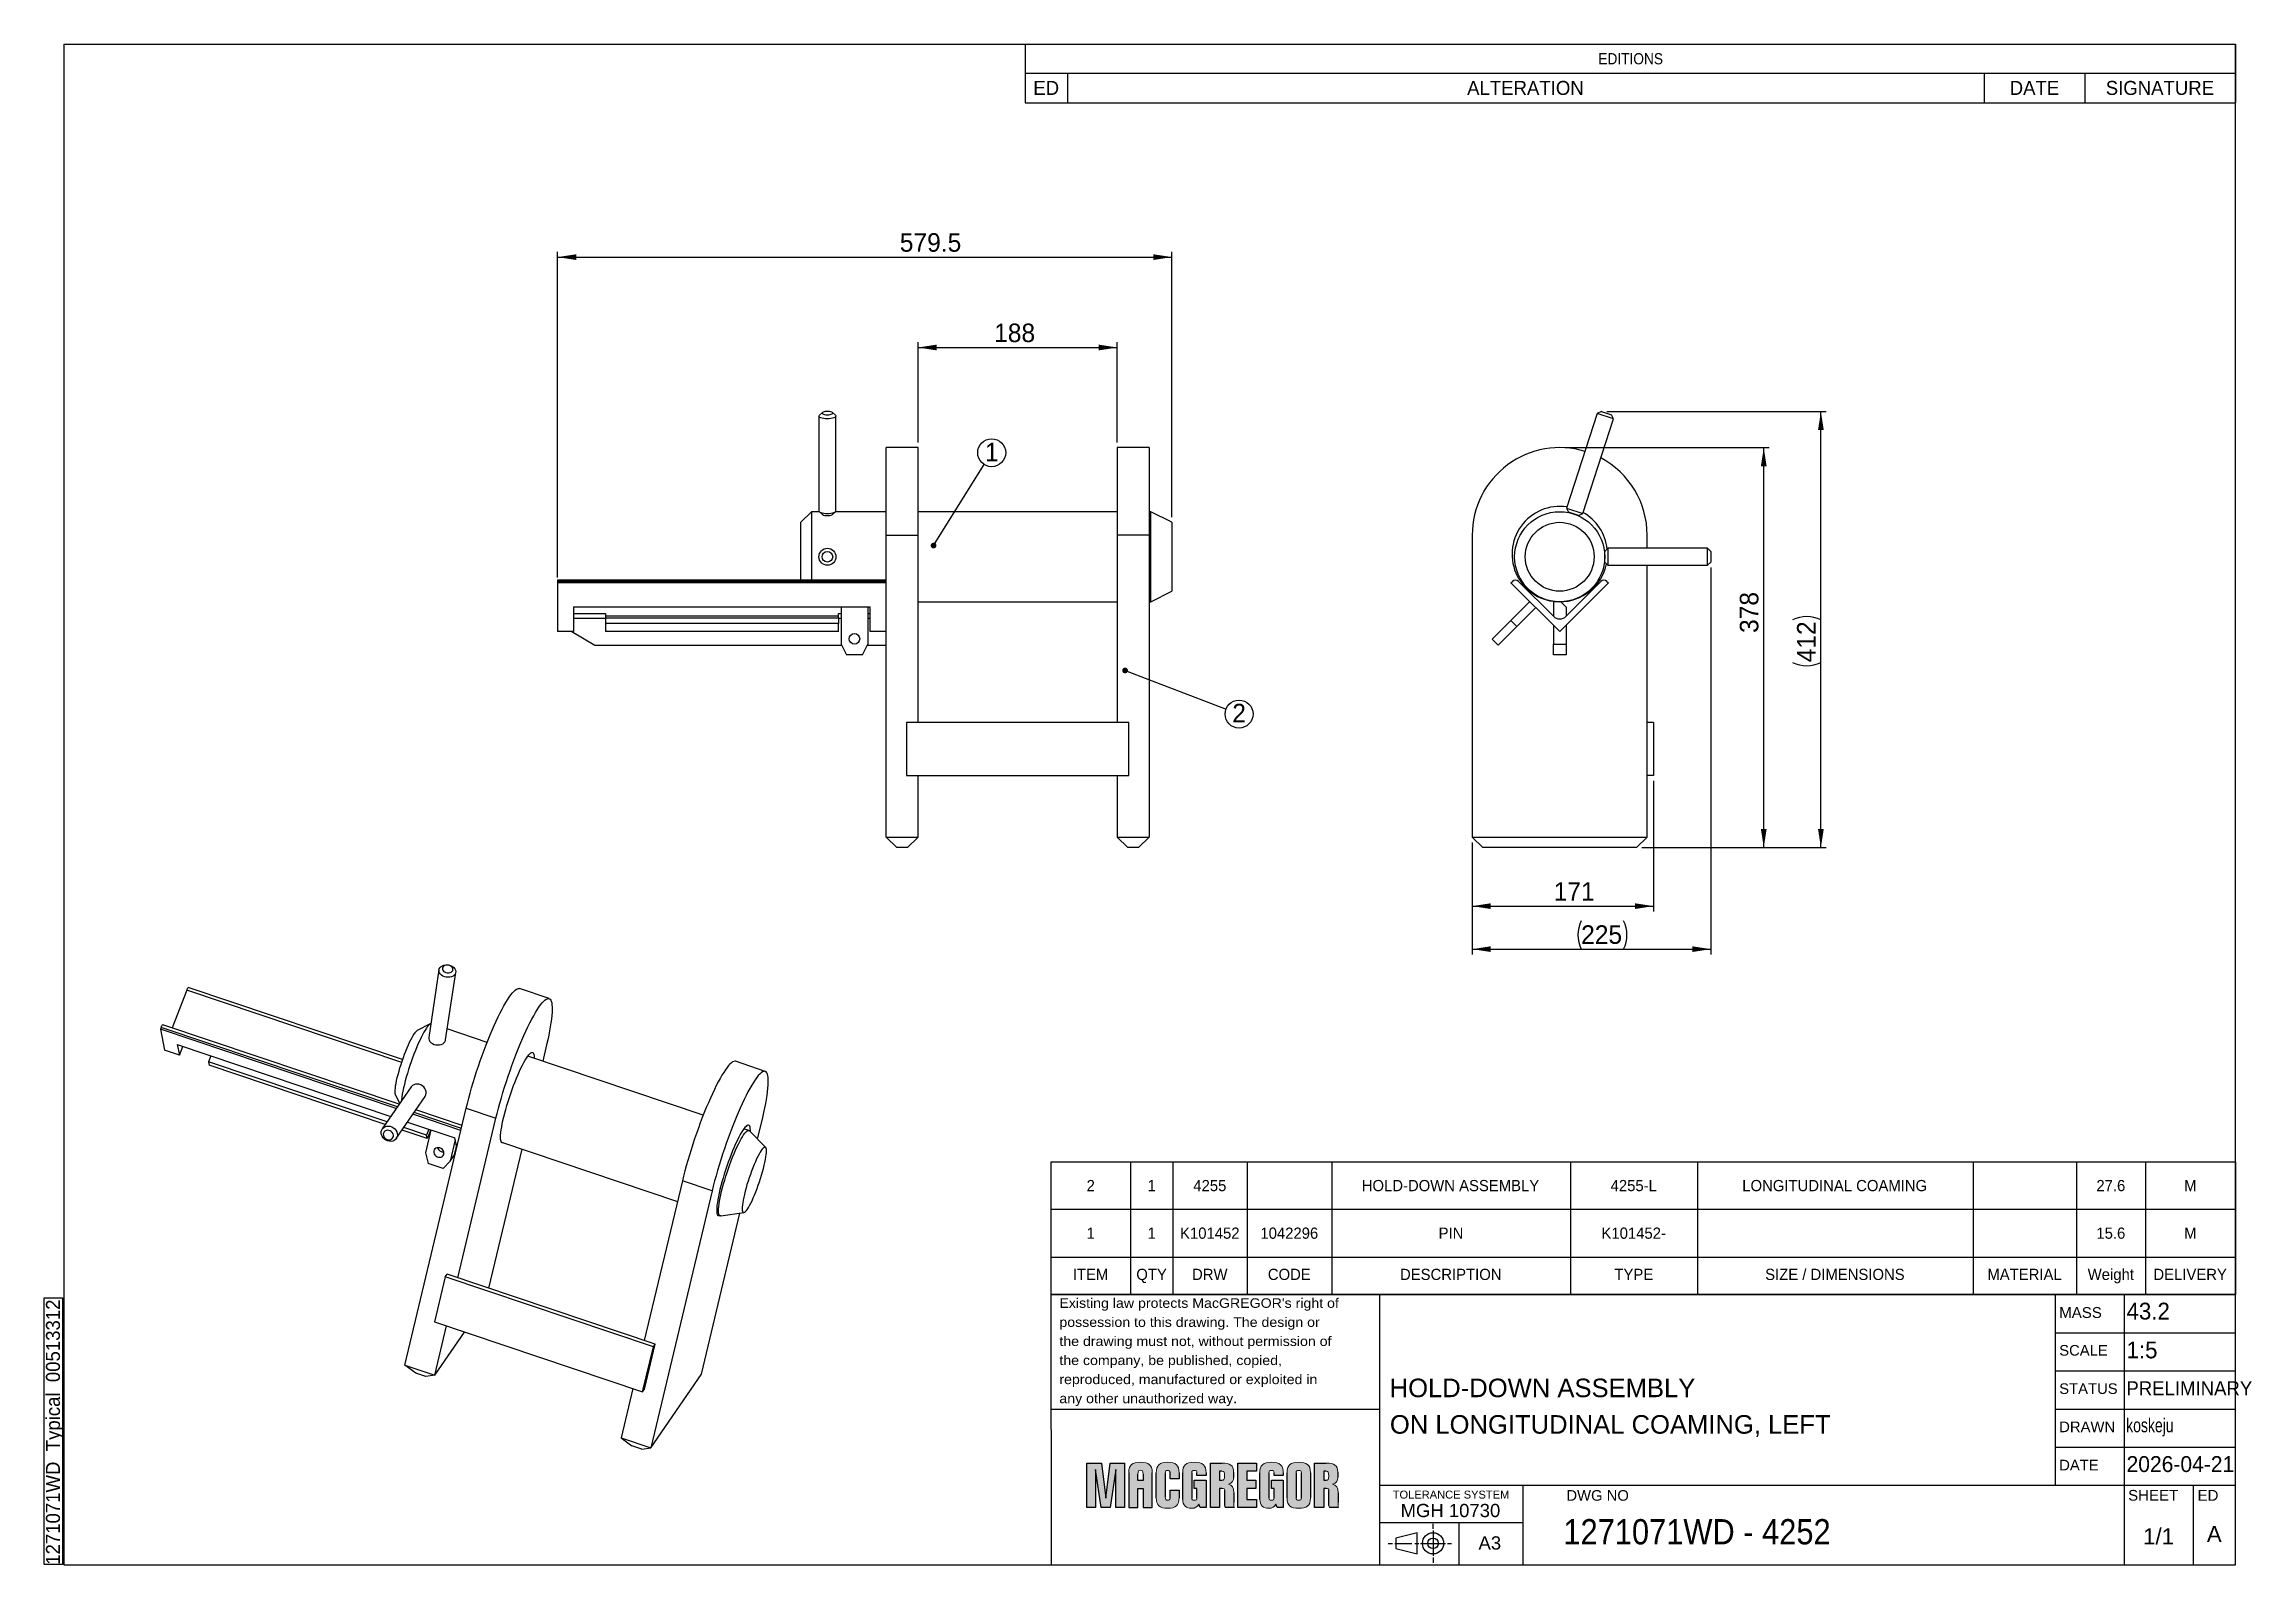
# Model space of a CAD drawing. Header units: millimetres. Extents: x 8 to 2090, y 25 to 1460.
import ezdxf

# ---------------------------------------------------------------- set-up
doc = ezdxf.new("R2010")
doc.units = ezdxf.units.MM
doc.header["$LTSCALE"] = 5
doc.layers.add('AM_0', color=7, linetype='Continuous', lineweight=25)
for name, color, linetype in [('AM_5', 3, 'Continuous'), ('AM_6', 2, 'Continuous'), ('AM_8', 1, 'Continuous')]:
    doc.layers.add(name, color=color, linetype=linetype)
doc.styles.add('SLDTEXTSTYLE0', font='ARIAL.TTF', dxfattribs={"width": 0.948})
doc.styles.add('SLDTEXTSTYLE1', font='ARIAL.TTF', dxfattribs={"width": 0.9875})
doc.styles.add('SLDTEXTSTYLE2', font='GOTHIC.TTF', dxfattribs={"width": 0.913})
doc.styles.add('SLDTEXTSTYLE3', font='ARIAL.TTF')
doc.styles.add('SLDTEXTSTYLE4', font='ARIAL.TTF', dxfattribs={"width": 1.061948})
doc.styles.add('SLDTEXTSTYLE5', font='ARIALN.TTF', dxfattribs={"width": 0.87})
doc.styles.get("Standard").update_dxf_attribs({"font": 'ARIAL.TTF'})
doc.dimstyles.new('SLDDIMSTYLE0', dxfattribs={"dimtxt": 17.5, "dimasz": 17.5, "dimexe": 0, "dimexo": 0.0625, "dimgap": 4.375, "dimtad": 1, "dimdec": 1, "dimrnd": 1e-09, "dimzin": 12, "dimdsep": 46, "dimtxsty": 'SLDTEXTSTYLE0', "dimsah": 1, "dimcen": 0.09, "dimadec": 0, "dimazin": 3, "dimtfac": 1, "dimtdec": 1, "dimtofl": 0, "dimtmove": 0, "dimatfit": 3, "dimfxl": 1, "dimfrac": 2, "dimtolj": 1, "dimtzin": 12, "dimarcsym": 0})
doc.dimstyles.new('SLDDIMSTYLE1', dxfattribs={"dimtxt": 0.18, "dimasz": 5.384615, "dimexe": 0, "dimexo": 0.0625, "dimgap": 0, "dimtad": 0, "dimtih": 1, "dimtoh": 1, "dimdec": 0, "dimrnd": 1e-09, "dimzin": 0, "dimdsep": 46, "dimtxsty": 'STANDARD', "dimblk1": 'DOT', "dimblk2": 'DOT', "dimsah": 1, "dimcen": 0.09, "dimadec": 0, "dimazin": 0, "dimtfac": 5.384615, "dimtdec": 0, "dimtofl": 0, "dimtmove": 0, "dimatfit": 3, "dimldrblk": 'DOT', "dimfxl": 1, "dimfrac": 2, "dimtolj": 1, "dimtzin": 0, "dimarcsym": 0})
doc.dimstyles.new('SLDDIMSTYLE2', dxfattribs={"dimtxt": 17.5, "dimasz": 17.5, "dimexe": 0, "dimexo": 0.0625, "dimgap": 4.375, "dimtad": 1, "dimdec": 0, "dimrnd": 1e-09, "dimzin": 12, "dimdsep": 46, "dimtxsty": 'SLDTEXTSTYLE0', "dimsah": 1, "dimcen": 0.09, "dimadec": 0, "dimazin": 3, "dimtfac": 1, "dimtdec": 0, "dimtofl": 0, "dimtmove": 0, "dimatfit": 3, "dimfxl": 1, "dimfrac": 2, "dimtolj": 1, "dimtzin": 12, "dimarcsym": 0})

msp = doc.modelspace()

# ---------------------------------------------------------------- texts
at = {"layer": 'AM_6'}
for s, insert, char_height, attachment_point, style in [("Existing law protects MacGREGOR's right of", (965.43, 276.39), 9, 1, 'SLDTEXTSTYLE4'), ('43.2', (1972.26, 272.24), 15.875, 1, 'SLDTEXTSTYLE0'), ('possession to this drawing. The design or', (965.43, 258.39), 9, 1, 'SLDTEXTSTYLE4'), ('MASS', (1908.75, 268.03), 10.16, 1, 'SLDTEXTSTYLE3'), ('the drawing must not, without permission of', (965.43, 240.39), 9, 1, 'SLDTEXTSTYLE4'), ('SCALE', (1908.75, 232.3), 10, 1, 'SLDTEXTSTYLE3'), ('1:5', (1972.26, 235.62), 15.875, 1, 'SLDTEXTSTYLE0'), ('the company, be published, copied,', (965.43, 222.39), 9, 1, 'SLDTEXTSTYLE4'), ('reproduced, manufactured or exploited in', (965.43, 204.39), 9, 1, 'SLDTEXTSTYLE4'), ('HOLD-DOWN ASSEMBLY', (1277.07, 200.58), 17.5, 1, 'SLDTEXTSTYLE1'), ('STATUS', (1908.75, 196.15), 10, 1, 'SLDTEXTSTYLE3'), ('PRELIMINARY', (1972.12, 198.09), 13.2292, 1, 'SLDTEXTSTYLE0'), ('any other unauthorized way.', (965.43, 186.39), 9, 1, 'SLDTEXTSTYLE4'), ('ON LONGITUDINAL COAMING, LEFT', (1277.26, 166.13), 17.5, 1, 'SLDTEXTSTYLE1'), ('DRAWN', (1908.75, 160.05), 10, 1, 'SLDTEXTSTYLE3'), ('koskeju', (1971.92, 163.19), 13.229, 1, 'SLDTEXTSTYLE5'), ('2026-04-21', (1972.26, 127.45), 15, 1, 'SLDTEXTSTYLE0'), ('DATE', (1908.75, 123.99), 10, 1, 'SLDTEXTSTYLE3'), ('TOLERANCE SYSTEM', (1279.92, 94.89), 7.5, 1, 'SLDTEXTSTYLE3'), ('DWG NO', (1443.78, 95.36), 10, 1, 'SLDTEXTSTYLE3'), ('SHEET', (1973.8, 95.55), 10.16, 1, 'SLDTEXTSTYLE3'), ('ED', (2039.26, 95.52), 10.16, 1, 'SLDTEXTSTYLE3'), ('MGH 10730', (1287.29, 82.38), 12.5, 1, 'SLDTEXTSTYLE3'), ('1271071WD - 4252', (1440.97, 67.99), 23.8125, 1, 'SLDTEXTSTYLE2'), ('A3', (1360.87, 51.75), 12.5, 1, 'SLDTEXTSTYLE3'), ('1/1', (2002.5, 59.37), 15.24, 2, 'SLDTEXTSTYLE1'), ('A', (2055.04, 61.54), 15.24, 2, 'SLDTEXTSTYLE1')]:
    msp.add_mtext(s, dxfattribs=dict(at, insert=insert, char_height=char_height, attachment_point=attachment_point, style=style))

# ---------------------------------------------------------------- blocks, each defined once
blk = doc.blocks.new('SW_NOTE_0')
at = {"layer": 'AM_6', "color": 0}
for p, q in [((-18.8, 0.2), (-18.8, 251.9)), ((-18.8, 251.9), (-1.4, 251.9)), ((-1.4, 251.9), (-1.4, 0.2)), ((-1.4, 0.2), (-18.8, 0.2))]:
    blk.add_line(p, q, dxfattribs=at)
at = {"layer": 'AM_6', "color": 0, "insert": (-17.1, 0), "char_height": 13.229, "attachment_point": 1, "rotation": 90, "style": 'SLDTEXTSTYLE0'}
blk.add_mtext('1271071WD_Typical_00513312', dxfattribs=at)
blk = doc.blocks.new('SW_TABLEANNOTATION_0')
at = {"layer": 'AM_0', "color": 0}
for p, q in [((0, 0), (0, -27.3)), ((0, 0), (40, 0)), ((40, 0), (905, 0)), ((905, 0), (1000, 0)), ((1000, 0), (1142, 0)), ((1142, 0), (1142, -27.3)), ((0, -27.3), (0, -55.3)), ((0, -27.3), (40, -27.3)), ((40, -27.3), (40, -55.3)), ((40, -27.3), (905, -27.3)), ((905, -27.3), (905, -55.3)), ((905, -27.3), (1000, -27.3)), ((1000, -27.3), (1000, -55.3)), ((1000, -27.3), (1142, -27.3)), ((1142, -27.3), (1142, -55.3)), ((0, -55.3), (40, -55.3)), ((40, -55.3), (905, -55.3)), ((905, -55.3), (1000, -55.3)), ((1000, -55.3), (1142, -55.3))]:
    blk.add_line(p, q, dxfattribs=at)
at = {"layer": 'AM_0', "color": 0, "attachment_point": 1}
for s, insert, char_height, style in [('EDITIONS', (540.9, -8.5), 10.58, 'SLDTEXTSTYLE2'), ('ED', (7.8, -34.7), 13.23, 'SLDTEXTSTYLE0'), ('ALTERATION', (417.1, -34.7), 13.23, 'SLDTEXTSTYLE0'), ('DATE', (929, -34.7), 13.23, 'SLDTEXTSTYLE0'), ('SIGNATURE', (1019.6, -34.7), 13.23, 'SLDTEXTSTYLE0')]:
    blk.add_mtext(s, dxfattribs=dict(at, insert=insert, char_height=char_height, style=style))
blk = doc.blocks.new('SW_TABLEANNOTATION_1')
at = {"layer": 'AM_0', "color": 0}
for p, q in [((0, 89.9), (0, 45)), ((0, 89.9), (75, 89.9)), ((75, 89.9), (75, 45)), ((75, 89.9), (115, 89.9)), ((115, 89.9), (115, 45)), ((115, 89.9), (185, 89.9)), ((185, 89.9), (185, 45)), ((185, 89.9), (265, 89.9)), ((265, 89.9), (265, 45)), ((265, 89.9), (490, 89.9)), ((490, 89.9), (490, 45)), ((490, 89.9), (610, 89.9)), ((610, 89.9), (610, 45)), ((610, 89.9), (870, 89.9)), ((870, 89.9), (870, 45)), ((870, 89.9), (967.5, 89.9)), ((967.5, 89.9), (967.5, 45)), ((967.5, 89.9), (1032.5, 89.9)), ((1032.5, 89.9), (1032.5, 45)), ((1032.5, 89.9), (1117.5, 89.9)), ((1117.5, 89.9), (1117.5, 45)), ((0, 45), (0, 0)), ((0, 45), (75, 45)), ((75, 45), (75, 0)), ((75, 45), (115, 45)), ((115, 45), (115, 0)), ((115, 45), (185, 45)), ((185, 45), (185, 0)), ((185, 45), (265, 45)), ((265, 45), (265, 0)), ((265, 45), (490, 45)), ((490, 45), (490, 0)), ((490, 45), (610, 45)), ((610, 45), (610, 0)), ((610, 45), (870, 45)), ((870, 45), (870, 0)), ((870, 45), (967.5, 45)), ((967.5, 45), (967.5, 0)), ((967.5, 45), (1032.5, 45)), ((1032.5, 45), (1032.5, 0)), ((1032.5, 45), (1117.5, 45)), ((1117.5, 45), (1117.5, 0)), ((0, 0), (0, -35.5)), ((0, 0), (75, 0)), ((75, 0), (75, -35.5)), ((75, 0), (115, 0)), ((115, 0), (115, -35.5)), ((115, 0), (185, 0)), ((185, 0), (185, -35.5)), ((185, 0), (265, 0)), ((265, 0), (265, -35.5)), ((265, 0), (490, 0)), ((490, 0), (490, -35.5)), ((490, 0), (610, 0)), ((610, 0), (610, -35.5)), ((610, 0), (870, 0)), ((870, 0), (870, -35.5)), ((870, 0), (967.5, 0)), ((967.5, 0), (967.5, -35.5)), ((967.5, 0), (1032.5, 0)), ((1032.5, 0), (1032.5, -35.5)), ((1032.5, 0), (1117.5, 0)), ((1117.5, 0), (1117.5, -35.5)), ((0, -35.5), (75, -35.5)), ((75, -35.5), (115, -35.5)), ((115, -35.5), (185, -35.5)), ((185, -35.5), (265, -35.5)), ((265, -35.5), (490, -35.5)), ((490, -35.5), (610, -35.5)), ((610, -35.5), (870, -35.5)), ((870, -35.5), (967.5, -35.5)), ((967.5, -35.5), (1032.5, -35.5)), ((1032.5, -35.5), (1117.5, -35.5))]:
    blk.add_line(p, q, dxfattribs=at)
at = {"layer": 'AM_0', "color": 0, "attachment_point": 1, "style": 'SLDTEXTSTYLE0'}
for s, insert, char_height in [('2', (33.6, 72.7), 10.6), ('1', (91.1, 72.7), 10.6), ('4255', (134.3, 72.7), 10.58), ('HOLD-DOWN ASSEMBLY', (293.2, 72.7), 10.583), ('4255-L', (528, 72.7), 10.58), ('LONGITUDINAL COAMING', (652.2, 72.7), 10.583), ('27.6', (986.3, 72.7), 10.58), ('M', (1069.1, 72.7), 10.6), ('1', (33.6, 27.8), 10.6), ('1', (91.1, 27.8), 10.6), ('K101452', (121.8, 27.8), 10.58), ('1042296', (197.6, 27.8), 10.58), ('PIN', (365.7, 27.8), 10.58), ('K101452-', (519.4, 27.8), 10.58), ('15.6', (986.3, 27.8), 10.58), ('M', (1069.1, 27.8), 10.6), ('ITEM', (20.6, -11.1), 10.58), ('QTY', (80.5, -11.1), 10.58), ('DRW', (133.1, -11.1), 10.58), ('CODE', (204.6, -11.1), 10.58), ('DESCRIPTION', (329.3, -11.1), 10.583), ('TYPE', (531.6, -11.1), 10.58), ('SIZE / DIMENSIONS', (673.8, -11.1), 10.583), ('MATERIAL', (883.5, -11.1), 10.58), ('Weight', (978.1, -11.1), 10.58), ('DELIVERY', (1040.1, -11.1), 10.58)]:
    blk.add_mtext(s, dxfattribs=dict(at, insert=insert, char_height=char_height))
blk = doc.blocks.new('_D')
at = {"layer": 'AM_5'}
for p, q in [((832.1, 1084.2), (832.1, 1178.7)), ((832.1, 1173.7), (1020.1, 1173.7)), ((1020.1, 1084.2), (1020.1, 1178.7))]:
    blk.add_line(p, q, dxfattribs=at)
for points in [[(832.1, 1173.7), (849.6, 1171), (849.6, 1176.4)], [(1020.1, 1173.7), (1002.6, 1176.4), (1002.6, 1171)]]:
    blk.add_solid(points, dxfattribs=at)
at = {"layer": 'AM_5', "insert": (903.9, 1196.3), "char_height": 17.5, "attachment_point": 1, "style": 'SLDTEXTSTYLE0'}
blk.add_mtext('188', dxfattribs=at)
blk = doc.blocks.new('_D_1')
at = {"layer": 'AM_5'}
for p, q in [((492.1, 956.6), (492.1, 1264)), ((492.1, 1259), (1071.6, 1259)), ((1071.6, 1013.7), (1071.6, 1264))]:
    blk.add_line(p, q, dxfattribs=at)
for points in [[(492.1, 1259), (509.6, 1256.3), (509.6, 1261.7)], [(1071.6, 1259), (1054.1, 1261.7), (1054.1, 1256.3)]]:
    blk.add_solid(points, dxfattribs=at)
at = {"layer": 'AM_5', "insert": (814.9, 1281.6), "char_height": 17.5, "attachment_point": 1, "style": 'SLDTEXTSTYLE0'}
blk.add_mtext('579.5', dxfattribs=at)
blk = doc.blocks.new('SW_NOTE_0_1')
at = {"layer": 'AM_6', "color": 0}
blk.add_circle((7, 11.2), 13.2, dxfattribs=at)
at = {"layer": 'AM_6', "color": 0, "insert": (7.1, 20.6), "char_height": 17.5, "attachment_point": 2, "style": 'SLDTEXTSTYLE0'}
blk.add_mtext('1', dxfattribs=at)
blk = doc.blocks.new('_Dot')
at = {"color": 0, "linetype": 'ByBlock', "lineweight": -2}
blk.add_line((-0.5, 0), (-1, 0), dxfattribs=at)
at = {"color": 0, "linetype": 'ByBlock', "const_width": 0.5}
blk.add_lwpolyline([(-0.25, 0, 1), (0.25, 0, 1)], format="xyb", close=True, dxfattribs=at)
blk = doc.blocks.new('SW_NOTE_0_2')
at = {"layer": 'AM_6', "color": 0}
blk.add_circle((12.3, -4.7), 13.2, dxfattribs=at)
at = {"layer": 'AM_6', "color": 0, "insert": (12.3, 5), "char_height": 17.5, "attachment_point": 2, "style": 'SLDTEXTSTYLE0'}
blk.add_mtext('2', dxfattribs=at)
blk = doc.blocks.new('_D_2')
at = {"layer": 'AM_5'}
for p, q in [((1526, 764.7), (1526, 641.5)), ((1355, 706.7), (1355, 641.5)), ((1355, 646.5), (1526, 646.5))]:
    blk.add_line(p, q, dxfattribs=at)
for points in [[(1355, 646.5), (1372.5, 643.8), (1372.5, 649.2)], [(1526, 646.5), (1508.5, 649.2), (1508.5, 643.8)]]:
    blk.add_solid(points, dxfattribs=at)
at = {"layer": 'AM_5', "insert": (1431.8, 669.1), "char_height": 17.5, "attachment_point": 1, "style": 'SLDTEXTSTYLE0'}
blk.add_mtext('171', dxfattribs=at)
blk = doc.blocks.new('_D_3')
at = {"layer": 'AM_5'}
for p, q in [((1580, 966.2), (1580, 600.9)), ((1355, 706.7), (1355, 600.9)), ((1355, 605.9), (1580, 605.9))]:
    blk.add_line(p, q, dxfattribs=at)
for centre, start, end in [((1484.6, 619.3), 153.4349, 206.5651), ((1470.9, 619.3), 333.4349, 26.5651)]:
    blk.add_arc(centre, 30, start, end, dxfattribs=at)
for points in [[(1355, 605.9), (1372.5, 603.2), (1372.5, 608.6)], [(1580, 605.9), (1562.5, 608.6), (1562.5, 603.2)]]:
    blk.add_solid(points, dxfattribs=at)
at = {"layer": 'AM_5', "insert": (1457.7, 628.4), "char_height": 17.5, "attachment_point": 1, "style": 'SLDTEXTSTYLE0'}
blk.add_mtext('225', dxfattribs=at)
blk = doc.blocks.new('_D_4')
at = {"layer": 'AM_5'}
for p, q in [((1442.5, 1079.2), (1635, 1079.2)), ((1630, 701.7), (1630, 1079.2)), ((1515, 701.7), (1635, 701.7))]:
    blk.add_line(p, q, dxfattribs=at)
for points in [[(1630, 1079.2), (1627.3, 1061.7), (1632.7, 1061.7)], [(1630, 701.7), (1632.7, 719.2), (1627.3, 719.2)]]:
    blk.add_solid(points, dxfattribs=at)
at = {"layer": 'AM_5', "insert": (1607.4, 904.3), "char_height": 17.5, "attachment_point": 1, "rotation": 90, "style": 'SLDTEXTSTYLE0'}
blk.add_mtext('378', dxfattribs=at)
blk = doc.blocks.new('_D_5')
at = {"layer": 'AM_5'}
for p, q in [((1481.8, 1113.3), (1688.9, 1113.3)), ((1683.9, 701.7), (1683.9, 1113.3)), ((1515, 701.7), (1688.9, 701.7))]:
    blk.add_line(p, q, dxfattribs=at)
for centre, start, end in [((1670.5, 889.8), 63.4349, 116.5651), ((1670.5, 903.4), 243.4349, 296.5651)]:
    blk.add_arc(centre, 30, start, end, dxfattribs=at)
for points in [[(1683.9, 1113.3), (1681.2, 1095.8), (1686.6, 1095.8)], [(1683.9, 701.7), (1686.6, 719.2), (1681.2, 719.2)]]:
    blk.add_solid(points, dxfattribs=at)
at = {"layer": 'AM_5', "insert": (1661.4, 876.6), "char_height": 17.5, "attachment_point": 1, "rotation": 90, "style": 'SLDTEXTSTYLE0'}
blk.add_mtext('412', dxfattribs=at)

# ---------------------------------------------------------------- dimensions: what is measured, and where the dimension line sits
at = {"layer": 'AM_5'}
for base, p1, p2, picture, middle in [((1071.58, 1259.02), (492.08, 951.57), (1071.58, 1008.73), '_D_1', (845, 1259.02)), ((1020.08, 1173.72), (832.08, 1079.23), (1020.08, 1079.23), '_D', (923.97, 1173.72)), ((1525.99, 646.49), (1354.99, 711.73), (1525.99, 769.73), '_D_2', (1451.88, 646.49))]:
    dim = msp.add_linear_dim(base=base, p1=p1, p2=p2, dimstyle='SLDDIMSTYLE0', dxfattribs=at)
    dim.commit()
    dim.dimension.update_dxf_attribs({"geometry": picture, "text_midpoint": middle, "dimtype": 160})
dim = msp.add_linear_dim(base=(1683.93, 1113.3), p1=(1509.99, 701.73), p2=(1476.77, 1113.3), angle=90, text='(<>)', dimstyle='SLDDIMSTYLE2', dxfattribs=at)
dim.commit()
dim.dimension.update_dxf_attribs({"geometry": '_D_5', "text_midpoint": (1683.93, 896.61), "dimtype": 160})
dim = msp.add_linear_dim(base=(1629.98542346, 1079.2323029), p1=(1509.98542346, 701.7323029), p2=(1437.48542346, 1079.2323029), angle=90, dimstyle='SLDDIMSTYLE2', dxfattribs=at)
dim.commit()
dim.dimension.update_dxf_attribs({"geometry": '_D_4', "text_midpoint": (1629.98542346, 924.34866665), "dimtype": 160})
dim = msp.add_linear_dim(base=(1579.99, 605.87), p1=(1354.99, 711.73), p2=(1579.99, 971.23), text='(<>)', dimstyle='SLDDIMSTYLE0', dxfattribs=at)
dim.commit()
dim.dimension.update_dxf_attribs({"geometry": '_D_3', "text_midpoint": (1477.75, 605.87), "dimtype": 160})

# ---------------------------------------------------------------- hatches: boundary and pattern name
at = {"layer": 'AM_8'}
for points in [[(1005.07, 120.82), (1009.23, 87.67), (1009.35, 87.67), (1013.33, 120.82), (1026.92, 120.82), (1026.92, 79), (1018.83, 79), (1018.83, 114.73), (1018.72, 114.73), (1013.45, 79), (1004.95, 79), (999.68, 114.73), (999.57, 114.73), (999.57, 79), (991.48, 79), (991.48, 120.82)], [(1133.79, 79), (1133.79, 120.82), (1151.36, 120.82), (1151.36, 113.21), (1142.34, 113.21), (1142.34, 104.66), (1150.95, 104.66), (1150.95, 97.04), (1142.34, 97.04), (1142.34, 86.62), (1151.36, 86.62), (1151.36, 79)]]:
    msp.add_hatch(color=256, dxfattribs=at).paths.add_polyline_path(points, flags=0)
h = msp.add_hatch(color=256, dxfattribs=at)
edge = h.paths.add_edge_path(flags=0)
edge.add_spline(control_points=[(1053.02, 111.83), (1053.02, 119.72), (1049.47, 121.64), (1041.97, 121.64)], knot_values=[9, 9, 9, 9, 10, 10, 10, 10], weights=[1, 1, 1, 1], degree=3, periodic=0)
edge.add_spline(control_points=[(1041.97, 121.64), (1034.45, 121.64), (1030.95, 119.72), (1030.95, 111.83)], knot_values=[0, 0, 0, 0, 1, 1, 1, 1], weights=[1, 1, 1, 1], degree=3, periodic=0)
edge.add_line((1030.95, 111.83), (1030.95, 108.94))
edge.add_line((1030.95, 108.94), (1030.95, 79.01))
edge.add_line((1030.95, 79.01), (1039.5, 79.01))
edge.add_line((1039.5, 79.01), (1039.5, 96.85))
edge.add_line((1039.5, 96.85), (1044.41, 96.85))
edge.add_line((1044.41, 96.85), (1044.41, 79.01))
edge.add_line((1044.41, 79.01), (1053.02, 79.01))
edge.add_line((1053.02, 79.01), (1053.02, 111.83))
edge = h.paths.add_edge_path(flags=0)
edge.add_spline(control_points=[(1039.5, 110.57), (1039.5, 113.49), (1040.2, 114.06), (1041.97, 114.06)], knot_values=[2, 2, 2, 2, 3, 3, 3, 3], weights=[1, 1, 1, 1], degree=3, periodic=0)
edge.add_spline(control_points=[(1041.97, 114.06), (1043.72, 114.06), (1044.41, 113.49), (1044.41, 110.57)], knot_values=[3, 3, 3, 3, 4, 4, 4, 4], weights=[1, 1, 1, 1], degree=3, periodic=0)
edge.add_line((1044.41, 110.57), (1044.41, 104.58))
edge.add_line((1044.41, 104.58), (1039.5, 104.58))
edge.add_line((1039.5, 104.58), (1039.5, 110.57))
h = msp.add_hatch(color=256, dxfattribs=at)
edge = h.paths.add_edge_path(flags=0)
edge.add_spline(control_points=[(1067.62, 78.18), (1059.83, 78.18), (1056.84, 81.11), (1056.84, 88.02)], knot_values=[14, 14, 14, 14, 15, 15, 15, 15], weights=[1, 1, 1, 1], degree=3, periodic=0)
edge.add_line((1056.84, 88.02), (1056.84, 111.8))
edge.add_spline(control_points=[(1056.84, 111.8), (1056.84, 118.71), (1059.83, 121.64), (1067.62, 121.64)], knot_values=[0, 0, 0, 0, 1, 1, 1, 1], weights=[1, 1, 1, 1], degree=3, periodic=0)
edge.add_spline(control_points=[(1067.62, 121.64), (1075.41, 121.64), (1078.39, 118.71), (1078.39, 111.8)], knot_values=[1, 1, 1, 1, 2, 2, 2, 2], weights=[1, 1, 1, 1], degree=3, periodic=0)
edge.add_line((1078.39, 111.8), (1078.39, 105.89))
edge.add_line((1078.39, 105.89), (1069.84, 105.89))
edge.add_line((1069.84, 105.89), (1069.84, 112.15))
edge.add_spline(control_points=[(1069.84, 112.15), (1069.84, 113.38), (1068.79, 114.03), (1067.62, 114.03)], knot_values=[5, 5, 5, 5, 6, 6, 6, 6], weights=[1, 1, 1, 1], degree=3, periodic=0)
edge.add_spline(control_points=[(1067.62, 114.03), (1066.09, 114.03), (1065.39, 113.38), (1065.39, 111.1)], knot_values=[6, 6, 6, 6, 7, 7, 7, 7], weights=[1, 1, 1, 1], degree=3, periodic=0)
edge.add_line((1065.39, 111.1), (1065.39, 88.73))
edge.add_spline(control_points=[(1065.39, 88.73), (1065.39, 86.44), (1066.09, 85.8), (1067.62, 85.8)], knot_values=[8, 8, 8, 8, 9, 9, 9, 9], weights=[1, 1, 1, 1], degree=3, periodic=0)
edge.add_spline(control_points=[(1067.62, 85.8), (1068.79, 85.8), (1069.84, 86.44), (1069.84, 87.67)], knot_values=[9, 9, 9, 9, 10, 10, 10, 10], weights=[1, 1, 1, 1], degree=3, periodic=0)
edge.add_line((1069.84, 87.67), (1069.84, 95.4))
edge.add_line((1069.84, 95.4), (1078.39, 95.4))
edge.add_line((1078.39, 95.4), (1078.39, 88.02))
edge.add_spline(control_points=[(1078.39, 88.02), (1078.39, 81.11), (1075.41, 78.18), (1067.62, 78.18)], knot_values=[13, 13, 13, 13, 14, 14, 14, 14], weights=[1, 1, 1, 1], degree=3, periodic=0)
h = msp.add_hatch(color=256, dxfattribs=at)
edge = h.paths.add_edge_path(flags=0)
edge.add_spline(control_points=[(1092.8, 85.8), (1094.56, 85.8), (1095.26, 86.44), (1095.26, 88.08)], knot_values=[14, 14, 14, 14, 15, 15, 15, 15], weights=[1, 1, 1, 1], degree=3, periodic=0)
edge.add_line((1095.26, 88.08), (1095.26, 97.04))
edge.add_line((1095.26, 97.04), (1092.74, 97.04))
edge.add_line((1092.74, 97.04), (1092.74, 104.66))
edge.add_line((1092.74, 104.66), (1103.81, 104.66))
edge.add_line((1103.81, 104.66), (1103.81, 79))
edge.add_line((1103.81, 79), (1098.25, 79))
edge.add_line((1098.25, 79), (1097.02, 82.05))
edge.add_spline(control_points=[(1097.02, 82.05), (1095.26, 79.47), (1093.79, 78.18), (1090.11, 78.18)], knot_values=[2, 2, 2, 2, 3, 3, 3, 3], weights=[1, 1, 1, 1], degree=3, periodic=0)
edge.add_spline(control_points=[(1090.11, 78.18), (1085.13, 78.18), (1081.79, 81.11), (1081.79, 86.44)], knot_values=[3, 3, 3, 3, 4, 4, 4, 4], weights=[1, 1, 1, 1], degree=3, periodic=0)
edge.add_line((1081.79, 86.44), (1081.79, 111.8))
edge.add_spline(control_points=[(1081.79, 111.8), (1081.79, 118.71), (1084.78, 121.64), (1092.57, 121.64)], knot_values=[5, 5, 5, 5, 6, 6, 6, 6], weights=[1, 1, 1, 1], degree=3, periodic=0)
edge.add_spline(control_points=[(1092.57, 121.64), (1100.82, 121.64), (1103.81, 118.71), (1103.81, 111.8)], knot_values=[6, 6, 6, 6, 7, 7, 7, 7], weights=[1, 1, 1, 1], degree=3, periodic=0)
edge.add_line((1103.81, 111.8), (1103.81, 109.22))
edge.add_line((1103.81, 109.22), (1095.26, 109.22))
edge.add_line((1095.26, 109.22), (1095.26, 111.74))
edge.add_spline(control_points=[(1095.26, 111.74), (1095.26, 113.38), (1094.56, 114.03), (1092.8, 114.03)], knot_values=[10, 10, 10, 10, 11, 11, 11, 11], weights=[1, 1, 1, 1], degree=3, periodic=0)
edge.add_spline(control_points=[(1092.8, 114.03), (1091.04, 114.03), (1090.34, 113.38), (1090.34, 111.74)], knot_values=[11, 11, 11, 11, 12, 12, 12, 12], weights=[1, 1, 1, 1], degree=3, periodic=0)
edge.add_line((1090.34, 111.74), (1090.34, 88.08))
edge.add_spline(control_points=[(1090.34, 88.08), (1090.34, 86.44), (1091.04, 85.8), (1092.8, 85.8)], knot_values=[13, 13, 13, 13, 14, 14, 14, 14], weights=[1, 1, 1, 1], degree=3, periodic=0)
h = msp.add_hatch(color=256, dxfattribs=at)
edge = h.paths.add_edge_path(flags=0)
edge.add_spline(control_points=[(1121.55, 94.93), (1121.55, 96.34), (1120.56, 97.04), (1118.8, 97.04)], knot_values=[12, 12, 12, 12, 13, 13, 13, 13], weights=[1, 1, 1, 1], degree=3, periodic=0)
edge.add_line((1118.8, 97.04), (1116.63, 97.04))
edge.add_line((1116.63, 97.04), (1116.63, 79))
edge.add_line((1116.63, 79), (1108.08, 79))
edge.add_line((1108.08, 79), (1108.08, 120.82))
edge.add_line((1108.08, 120.82), (1119.04, 120.82))
edge.add_spline(control_points=[(1119.04, 120.82), (1126.53, 120.82), (1129.87, 118.95), (1129.87, 112.27)], knot_values=[2, 2, 2, 2, 3, 3, 3, 3], weights=[1, 1, 1, 1], degree=3, periodic=0)
edge.add_line((1129.87, 112.27), (1129.87, 107.29))
edge.add_spline(control_points=[(1129.87, 107.29), (1129.87, 104.77), (1128.82, 101.61), (1124.95, 101.03)], knot_values=[4, 4, 4, 4, 5, 5, 5, 5], weights=[1, 1, 1, 1], degree=3, periodic=0)
edge.add_line((1124.95, 101.03), (1124.95, 100.91))
edge.add_spline(control_points=[(1124.95, 100.91), (1128.46, 100.32), (1130.1, 97.98), (1130.1, 92.65)], knot_values=[6, 6, 6, 6, 7, 7, 7, 7], weights=[1, 1, 1, 1], degree=3, periodic=0)
edge.add_line((1130.1, 92.65), (1130.1, 83.57))
edge.add_spline(control_points=[(1130.1, 83.57), (1130.1, 80.35), (1130.1, 79.65), (1130.69, 79)], knot_values=[8, 8, 8, 8, 9, 9, 9, 9], weights=[1, 1, 1, 1], degree=3, periodic=0)
edge.add_line((1130.69, 79), (1122.08, 79))
edge.add_spline(control_points=[(1122.08, 79), (1121.73, 79.65), (1121.55, 80.23), (1121.55, 80.7)], knot_values=[10, 10, 10, 10, 11, 11, 11, 11], weights=[1, 1, 1, 1], degree=3, periodic=0)
edge.add_line((1121.55, 80.7), (1121.55, 94.93))
edge = h.paths.add_edge_path(flags=0)
edge.add_spline(control_points=[(1118.8, 104.66), (1120.62, 104.66), (1121.32, 105.24), (1121.32, 108.93)], knot_values=[1, 1, 1, 1, 2, 2, 2, 2], weights=[1, 1, 1, 1], degree=3, periodic=0)
edge.add_spline(control_points=[(1121.32, 108.93), (1121.32, 112.39), (1120.85, 113.21), (1118.8, 113.21)], knot_values=[2, 2, 2, 2, 3, 3, 3, 3], weights=[1, 1, 1, 1], degree=3, periodic=0)
edge.add_line((1118.8, 113.21), (1116.63, 113.21))
edge.add_line((1116.63, 113.21), (1116.63, 104.66))
edge.add_line((1116.63, 104.66), (1118.8, 104.66))
h = msp.add_hatch(color=256, dxfattribs=at)
edge = h.paths.add_edge_path(flags=0)
edge.add_spline(control_points=[(1165.59, 85.8), (1167.35, 85.8), (1168.05, 86.44), (1168.05, 88.08)], knot_values=[14, 14, 14, 14, 15, 15, 15, 15], weights=[1, 1, 1, 1], degree=3, periodic=0)
edge.add_line((1168.05, 88.08), (1168.05, 97.04))
edge.add_line((1168.05, 97.04), (1165.54, 97.04))
edge.add_line((1165.54, 97.04), (1165.54, 104.66))
edge.add_line((1165.54, 104.66), (1176.6, 104.66))
edge.add_line((1176.6, 104.66), (1176.6, 79))
edge.add_line((1176.6, 79), (1171.04, 79))
edge.add_line((1171.04, 79), (1169.81, 82.05))
edge.add_spline(control_points=[(1169.81, 82.05), (1168.05, 79.47), (1166.59, 78.18), (1162.9, 78.18)], knot_values=[2, 2, 2, 2, 3, 3, 3, 3], weights=[1, 1, 1, 1], degree=3, periodic=0)
edge.add_spline(control_points=[(1162.9, 78.18), (1157.92, 78.18), (1154.58, 81.11), (1154.58, 86.44)], knot_values=[3, 3, 3, 3, 4, 4, 4, 4], weights=[1, 1, 1, 1], degree=3, periodic=0)
edge.add_line((1154.58, 86.44), (1154.58, 111.8))
edge.add_spline(control_points=[(1154.58, 111.8), (1154.58, 118.71), (1157.57, 121.64), (1165.36, 121.64)], knot_values=[5, 5, 5, 5, 6, 6, 6, 6], weights=[1, 1, 1, 1], degree=3, periodic=0)
edge.add_spline(control_points=[(1165.36, 121.64), (1173.62, 121.64), (1176.6, 118.71), (1176.6, 111.8)], knot_values=[6, 6, 6, 6, 7, 7, 7, 7], weights=[1, 1, 1, 1], degree=3, periodic=0)
edge.add_line((1176.6, 111.8), (1176.6, 109.22))
edge.add_line((1176.6, 109.22), (1168.05, 109.22))
edge.add_line((1168.05, 109.22), (1168.05, 111.74))
edge.add_spline(control_points=[(1168.05, 111.74), (1168.05, 113.38), (1167.35, 114.03), (1165.59, 114.03)], knot_values=[10, 10, 10, 10, 11, 11, 11, 11], weights=[1, 1, 1, 1], degree=3, periodic=0)
edge.add_spline(control_points=[(1165.59, 114.03), (1163.84, 114.03), (1163.13, 113.38), (1163.13, 111.74)], knot_values=[11, 11, 11, 11, 12, 12, 12, 12], weights=[1, 1, 1, 1], degree=3, periodic=0)
edge.add_line((1163.13, 111.74), (1163.13, 88.08))
edge.add_spline(control_points=[(1163.13, 88.08), (1163.13, 86.44), (1163.84, 85.8), (1165.59, 85.8)], knot_values=[13, 13, 13, 13, 14, 14, 14, 14], weights=[1, 1, 1, 1], degree=3, periodic=0)
h = msp.add_hatch(color=256, dxfattribs=at)
edge = h.paths.add_edge_path(flags=0)
edge.add_spline(control_points=[(1191.3, 78.18), (1183.81, 78.18), (1180.29, 80.18), (1180.29, 88.02)], knot_values=[4, 4, 4, 4, 5, 5, 5, 5], weights=[1, 1, 1, 1], degree=3, periodic=0)
edge.add_line((1180.29, 88.02), (1180.29, 111.8))
edge.add_spline(control_points=[(1180.29, 111.8), (1180.29, 119.65), (1183.81, 121.64), (1191.3, 121.64)], knot_values=[0, 0, 0, 0, 1, 1, 1, 1], weights=[1, 1, 1, 1], degree=3, periodic=0)
edge.add_spline(control_points=[(1191.3, 121.64), (1198.8, 121.64), (1202.31, 119.65), (1202.31, 111.8)], knot_values=[1, 1, 1, 1, 2, 2, 2, 2], weights=[1, 1, 1, 1], degree=3, periodic=0)
edge.add_line((1202.31, 111.8), (1202.31, 88.02))
edge.add_spline(control_points=[(1202.31, 88.02), (1202.31, 80.18), (1198.8, 78.18), (1191.3, 78.18)], knot_values=[3, 3, 3, 3, 4, 4, 4, 4], weights=[1, 1, 1, 1], degree=3, periodic=0)
edge = h.paths.add_edge_path(flags=0)
edge.add_spline(control_points=[(1193.76, 111.74), (1193.76, 113.38), (1193.06, 114.03), (1191.3, 114.03)], knot_values=[3, 3, 3, 3, 4, 4, 4, 4], weights=[1, 1, 1, 1], degree=3, periodic=0)
edge.add_spline(control_points=[(1191.3, 114.03), (1189.55, 114.03), (1188.84, 113.38), (1188.84, 111.74)], knot_values=[4, 4, 4, 4, 5, 5, 5, 5], weights=[1, 1, 1, 1], degree=3, periodic=0)
edge.add_line((1188.84, 111.74), (1188.84, 88.08))
edge.add_spline(control_points=[(1188.84, 88.08), (1188.84, 86.44), (1189.55, 85.8), (1191.3, 85.8)], knot_values=[0, 0, 0, 0, 1, 1, 1, 1], weights=[1, 1, 1, 1], degree=3, periodic=0)
edge.add_spline(control_points=[(1191.3, 85.8), (1193.06, 85.8), (1193.76, 86.44), (1193.76, 88.08)], knot_values=[1, 1, 1, 1, 2, 2, 2, 2], weights=[1, 1, 1, 1], degree=3, periodic=0)
edge.add_line((1193.76, 88.08), (1193.76, 111.74))
h = msp.add_hatch(color=256, dxfattribs=at)
edge = h.paths.add_edge_path(flags=0)
edge.add_spline(control_points=[(1219.76, 94.93), (1219.76, 96.34), (1218.77, 97.04), (1217.01, 97.04)], knot_values=[12, 12, 12, 12, 13, 13, 13, 13], weights=[1, 1, 1, 1], degree=3, periodic=0)
edge.add_line((1217.01, 97.04), (1214.85, 97.04))
edge.add_line((1214.85, 97.04), (1214.85, 79))
edge.add_line((1214.85, 79), (1206.29, 79))
edge.add_line((1206.29, 79), (1206.29, 120.82))
edge.add_line((1206.29, 120.82), (1217.25, 120.82))
edge.add_spline(control_points=[(1217.25, 120.82), (1224.74, 120.82), (1228.08, 118.95), (1228.08, 112.27)], knot_values=[2, 2, 2, 2, 3, 3, 3, 3], weights=[1, 1, 1, 1], degree=3, periodic=0)
edge.add_line((1228.08, 112.27), (1228.08, 107.29))
edge.add_spline(control_points=[(1228.08, 107.29), (1228.08, 104.77), (1227.03, 101.61), (1223.16, 101.03)], knot_values=[4, 4, 4, 4, 5, 5, 5, 5], weights=[1, 1, 1, 1], degree=3, periodic=0)
edge.add_line((1223.16, 101.03), (1223.16, 100.91))
edge.add_spline(control_points=[(1223.16, 100.91), (1226.68, 100.32), (1228.32, 97.98), (1228.32, 92.65)], knot_values=[6, 6, 6, 6, 7, 7, 7, 7], weights=[1, 1, 1, 1], degree=3, periodic=0)
edge.add_line((1228.32, 92.65), (1228.32, 83.57))
edge.add_spline(control_points=[(1228.32, 83.57), (1228.32, 80.35), (1228.32, 79.65), (1228.9, 79)], knot_values=[8, 8, 8, 8, 9, 9, 9, 9], weights=[1, 1, 1, 1], degree=3, periodic=0)
edge.add_line((1228.9, 79), (1220.29, 79))
edge.add_spline(control_points=[(1220.29, 79), (1219.94, 79.65), (1219.76, 80.23), (1219.76, 80.7)], knot_values=[10, 10, 10, 10, 11, 11, 11, 11], weights=[1, 1, 1, 1], degree=3, periodic=0)
edge.add_line((1219.76, 80.7), (1219.76, 94.93))
edge = h.paths.add_edge_path(flags=0)
edge.add_spline(control_points=[(1217.01, 104.66), (1218.83, 104.66), (1219.53, 105.24), (1219.53, 108.93)], knot_values=[1, 1, 1, 1, 2, 2, 2, 2], weights=[1, 1, 1, 1], degree=3, periodic=0)
edge.add_spline(control_points=[(1219.53, 108.93), (1219.53, 112.39), (1219.06, 113.21), (1217.01, 113.21)], knot_values=[2, 2, 2, 2, 3, 3, 3, 3], weights=[1, 1, 1, 1], degree=3, periodic=0)
edge.add_line((1217.01, 113.21), (1214.85, 113.21))
edge.add_line((1214.85, 113.21), (1214.85, 104.66))
edge.add_line((1214.85, 104.66), (1217.01, 104.66))

# ---------------------------------------------------------------- linework, layer by layer
at = {"color": 22, "linetype": 'Continuous', "lineweight": 18, "true_color": 0xe13800}
for points in [[(1041.97, 121.64), (1034.45, 121.64), (1030.95, 119.72), (1030.95, 111.83)], [(1039.5, 110.57), (1039.5, 113.49), (1040.2, 114.06), (1041.97, 114.06)], [(1053.02, 111.83), (1053.02, 119.72), (1049.47, 121.64), (1041.97, 121.64)], [(1041.97, 114.06), (1043.72, 114.06), (1044.41, 113.49), (1044.41, 110.57)], [(1056.84, 111.8), (1056.84, 118.71), (1059.83, 121.64), (1067.62, 121.64)], [(1067.62, 114.03), (1066.09, 114.03), (1065.39, 113.38), (1065.39, 111.1)], [(1067.62, 121.64), (1075.41, 121.64), (1078.39, 118.71), (1078.39, 111.8)], [(1069.84, 112.15), (1069.84, 113.38), (1068.79, 114.03), (1067.62, 114.03)], [(1081.79, 111.8), (1081.79, 118.71), (1084.78, 121.64), (1092.57, 121.64)], [(1092.8, 114.03), (1091.04, 114.03), (1090.34, 113.38), (1090.34, 111.74)], [(1092.57, 121.64), (1100.82, 121.64), (1103.81, 118.71), (1103.81, 111.8)], [(1095.26, 111.74), (1095.26, 113.38), (1094.56, 114.03), (1092.8, 114.03)], [(1121.32, 108.93), (1121.32, 112.39), (1120.85, 113.21), (1118.8, 113.21)], [(1118.8, 104.66), (1120.62, 104.66), (1121.32, 105.24), (1121.32, 108.93)], [(1119.04, 120.82), (1126.53, 120.82), (1129.87, 118.95), (1129.87, 112.27)], [(1129.87, 107.29), (1129.87, 104.77), (1128.82, 101.61), (1124.95, 101.03)], [(1154.58, 111.8), (1154.58, 118.71), (1157.57, 121.64), (1165.36, 121.64)], [(1165.59, 114.03), (1163.84, 114.03), (1163.13, 113.38), (1163.13, 111.74)], [(1165.36, 121.64), (1173.62, 121.64), (1176.6, 118.71), (1176.6, 111.8)], [(1168.05, 111.74), (1168.05, 113.38), (1167.35, 114.03), (1165.59, 114.03)], [(1180.29, 111.8), (1180.29, 119.65), (1183.81, 121.64), (1191.3, 121.64)], [(1191.3, 114.03), (1189.55, 114.03), (1188.84, 113.38), (1188.84, 111.74)], [(1191.3, 121.64), (1198.8, 121.64), (1202.31, 119.65), (1202.31, 111.8)], [(1193.76, 111.74), (1193.76, 113.38), (1193.06, 114.03), (1191.3, 114.03)], [(1219.53, 108.93), (1219.53, 112.39), (1219.06, 113.21), (1217.01, 113.21)], [(1217.01, 104.66), (1218.83, 104.66), (1219.53, 105.24), (1219.53, 108.93)], [(1217.25, 120.82), (1224.74, 120.82), (1228.08, 118.95), (1228.08, 112.27)], [(1228.08, 107.29), (1228.08, 104.77), (1227.03, 101.61), (1223.16, 101.03)], [(1067.62, 78.18), (1059.83, 78.18), (1056.84, 81.11), (1056.84, 88.02)], [(1065.39, 88.73), (1065.39, 86.44), (1066.09, 85.8), (1067.62, 85.8)], [(1078.39, 88.02), (1078.39, 81.11), (1075.41, 78.18), (1067.62, 78.18)], [(1067.62, 85.8), (1068.79, 85.8), (1069.84, 86.44), (1069.84, 87.67)], [(1090.11, 78.18), (1085.13, 78.18), (1081.79, 81.11), (1081.79, 86.44)], [(1090.34, 88.08), (1090.34, 86.44), (1091.04, 85.8), (1092.8, 85.8)], [(1092.8, 85.8), (1094.56, 85.8), (1095.26, 86.44), (1095.26, 88.08)], [(1121.55, 94.93), (1121.55, 96.34), (1120.56, 97.04), (1118.8, 97.04)], [(1124.95, 100.91), (1128.46, 100.32), (1130.1, 97.98), (1130.1, 92.65)], [(1130.1, 83.57), (1130.1, 80.35), (1130.1, 79.65), (1130.69, 79)], [(1162.9, 78.18), (1157.92, 78.18), (1154.58, 81.11), (1154.58, 86.44)], [(1163.13, 88.08), (1163.13, 86.44), (1163.84, 85.8), (1165.59, 85.8)], [(1165.59, 85.8), (1167.35, 85.8), (1168.05, 86.44), (1168.05, 88.08)], [(1191.3, 78.18), (1183.81, 78.18), (1180.29, 80.18), (1180.29, 88.02)], [(1188.84, 88.08), (1188.84, 86.44), (1189.55, 85.8), (1191.3, 85.8)], [(1191.3, 85.8), (1193.06, 85.8), (1193.76, 86.44), (1193.76, 88.08)], [(1202.31, 88.02), (1202.31, 80.18), (1198.8, 78.18), (1191.3, 78.18)], [(1219.76, 94.93), (1219.76, 96.34), (1218.77, 97.04), (1217.01, 97.04)], [(1223.16, 100.91), (1226.68, 100.32), (1228.32, 97.98), (1228.32, 92.65)], [(1228.32, 83.57), (1228.32, 80.35), (1228.32, 79.65), (1228.9, 79)], [(1097.02, 82.05), (1095.26, 79.47), (1093.79, 78.18), (1090.11, 78.18)], [(1122.08, 79), (1121.73, 79.65), (1121.55, 80.23), (1121.55, 80.7)], [(1169.81, 82.05), (1168.05, 79.47), (1166.59, 78.18), (1162.9, 78.18)], [(1220.29, 79), (1219.94, 79.65), (1219.76, 80.23), (1219.76, 80.7)]]:
    msp.add_open_spline(points, degree=3, dxfattribs=at)
at = {"layer": 'AM_0'}
for p, q in [((26.34, 1460.01), (26.34, 24.91)), ((26.34, 1460.01), (2075.04, 1460.01)), ((2075.04, 24.91), (2075.04, 1460.01)), ((738.58, 1108.9), (738.58, 1019.51)), ((741.85, 1112.26), (739.01, 1109.71)), ((754.14, 1109.71), (751.31, 1112.26)), ((754.58, 1019.51), (754.58, 1108.9)), ((1472.98, 1111.38), (1443.94, 1021.98)), ((1459.15, 1017.03), (1488.2, 1106.43)), ((1476.77, 1113.3), (1472.98, 1111.38)), ((1488.2, 1106.43), (1472.98, 1111.38)), ((1476.77, 1113.3), (1486.28, 1110.21)), ((1488.2, 1106.43), (1486.28, 1110.21)), ((832.08, 1079.23), (802.08, 1079.23)), ((802.08, 996.73), (802.08, 1079.23)), ((832.08, 996.73), (832.08, 1079.23)), ((1050.08, 1079.23), (1020.08, 1079.23)), ((1020.08, 1079.23), (1020.08, 996.73)), ((1050.08, 1079.23), (1050.08, 996.73)), ((1443.94, 1021.98), (1445.86, 1018.2)), ((1443.94, 1021.98), (1459.15, 1017.03)), ((731.58, 1018.73), (721.58, 1008.73)), ((721.58, 954.16), (721.58, 1008.73)), ((738.98, 1018.73), (731.58, 1018.73)), ((731.58, 1018.73), (731.58, 954.16)), ((739.01, 1018.7), (741.85, 1016.15)), ((751.31, 1016.15), (754.14, 1018.7)), ((802.08, 1018.73), (754.18, 1018.73)), ((1020.08, 1018.73), (832.08, 1018.73)), ((1051.58, 1018.73), (1050.08, 1018.73)), ((1071.58, 1008.73), (1051.58, 1018.73)), ((1051.58, 933.73), (1051.58, 1018.73)), ((1071.58, 1008.73), (1071.58, 943.73)), ((1455.37, 1015.11), (1445.86, 1018.2)), ((1455.37, 1015.11), (1459.15, 1017.03)), ((802.08, 996.73), (832.08, 996.73)), ((802.08, 711.73), (802.08, 996.73)), ((832.08, 819.73), (832.08, 996.73)), ((1050.08, 996.73), (1020.08, 996.73)), ((1020.08, 996.73), (1020.08, 819.73)), ((1050.08, 996.73), (1050.08, 711.73)), ((1354.99, 996.73), (1354.99, 711.73)), ((1482.99, 984.23), (1479.99, 981.23)), ((1479.99, 971.23), (1479.99, 981.23)), ((1576.99, 984.23), (1482.99, 984.23)), ((1482.99, 984.23), (1482.99, 968.23)), ((1519.99, 984.23), (1519.99, 996.73)), ((1579.99, 981.23), (1576.99, 984.23)), ((1576.99, 968.23), (1576.99, 984.23)), ((1579.99, 981.23), (1579.99, 971.23)), ((1479.99, 971.23), (1482.99, 968.23)), ((1482.99, 968.23), (1576.99, 968.23)), ((1519.99, 711.73), (1519.99, 968.23)), ((1576.99, 968.23), (1579.99, 971.23)), ((802.08, 954.16), (492.08, 954.16)), ((492.08, 954.16), (492.08, 952.98)), ((802.08, 952.98), (492.08, 952.98)), ((492.08, 952.98), (492.08, 951.57)), ((802.08, 951.57), (492.08, 951.57)), ((492.08, 951.57), (492.08, 905.61)), ((1051.58, 933.73), (1071.58, 943.73)), ((1391.52, 951.57), (1392.94, 952.98)), ((1437.49, 905.61), (1391.52, 951.57)), ((1398.59, 952.98), (1431.48, 920.1)), ((1483.45, 951.57), (1437.49, 905.61)), ((1443.5, 920.1), (1476.38, 952.98)), ((1482.03, 952.98), (1483.45, 951.57)), ((507.08, 928.94), (507.08, 905.61)), ((507.08, 928.94), (787.08, 928.94)), ((507.08, 922.58), (537.08, 922.58)), ((507.08, 918.34), (537.08, 918.34)), ((537.08, 922.58), (537.08, 920.1)), ((757.08, 920.1), (537.08, 920.1)), ((537.08, 920.1), (537.08, 918.16)), ((757.08, 918.16), (537.08, 918.16)), ((537.08, 918.16), (537.08, 913.39)), ((757.08, 922.58), (759.58, 922.58)), ((757.08, 920.1), (757.08, 922.58)), ((757.08, 918.16), (757.08, 920.1)), ((757.08, 918.34), (759.58, 918.34)), ((757.08, 918.16), (757.08, 913.39)), ((759.58, 928.73), (759.58, 928.94)), ((784.58, 928.73), (759.58, 928.73)), ((759.58, 928.73), (759.58, 893.73)), ((784.58, 928.94), (784.58, 928.73)), ((784.58, 928.73), (784.58, 893.73)), ((784.58, 922.58), (787.08, 922.58)), ((784.58, 918.34), (787.08, 918.34)), ((787.08, 905.61), (787.08, 928.94)), ((832.08, 933.73), (1020.08, 933.73)), ((1050.08, 933.73), (1051.58, 933.73)), ((1409.2, 933.89), (1391.52, 916.21)), ((1414.86, 928.23), (1397.18, 910.56)), ((1438.49, 933.73), (1431.49, 933.73)), ((1431.49, 933.73), (1431.49, 920.09)), ((1443.49, 928.73), (1438.49, 933.73)), ((1443.49, 928.73), (1443.49, 920.09)), ((507.08, 905.61), (492.08, 905.61)), ((505.48, 905.61), (527.08, 892.88)), ((757.08, 913.39), (537.08, 913.39)), ((537.08, 913.39), (537.08, 905.61)), ((757.08, 905.61), (537.08, 905.61)), ((757.08, 905.61), (757.08, 913.39)), ((802.08, 905.61), (787.08, 905.61)), ((1391.52, 916.21), (1373.85, 898.54)), ((1379.5, 892.88), (1373.85, 898.54)), ((1397.18, 910.56), (1379.5, 892.88)), ((1397.18, 910.56), (1391.52, 916.21)), ((1431.49, 911.61), (1431.49, 893.73)), ((1443.49, 911.61), (1443.49, 893.73)), ((527.08, 892.88), (760, 892.88)), ((759.58, 893.73), (764.58, 883.73)), ((779.58, 883.73), (764.58, 883.73)), ((779.58, 883.73), (784.58, 893.73)), ((784.15, 892.88), (802.08, 892.88)), ((1431.49, 893.73), (1443.49, 893.73)), ((1431.49, 883.73), (1431.49, 893.73)), ((1443.49, 883.73), (1431.49, 883.73)), ((1443.49, 893.73), (1443.49, 883.73)), ((1031.08, 819.73), (821.08, 819.73)), ((821.08, 819.73), (821.08, 769.73)), ((1031.08, 769.73), (1031.08, 819.73)), ((1525.99, 819.73), (1519.99, 819.73)), ((1525.99, 819.73), (1525.99, 769.73)), ((821.08, 769.73), (1031.08, 769.73)), ((832.08, 711.73), (832.08, 769.73)), ((1020.08, 769.73), (1020.08, 711.73)), ((1525.99, 769.73), (1519.99, 769.73)), ((802.08, 711.73), (832.08, 711.73)), ((812.08, 701.73), (802.08, 711.73)), ((832.08, 711.73), (822.08, 701.73)), ((1020.08, 711.73), (1050.08, 711.73)), ((1020.08, 711.73), (1030.08, 701.73)), ((1040.08, 701.73), (1050.08, 711.73)), ((1354.99, 711.73), (1519.99, 711.73)), ((1364.99, 701.73), (1354.99, 711.73)), ((1509.99, 701.73), (1519.99, 711.73)), ((822.08, 701.73), (812.08, 701.73)), ((1040.08, 701.73), (1030.08, 701.73)), ((1509.99, 701.73), (1364.99, 701.73)), ((380.13, 586.39), (370.42, 522.57)), ((386.24, 520.17), (395.95, 583.98)), ((142.11, 567.18), (128.35, 531.63)), ((344.93, 498.94), (142.11, 567.18)), ((345.86, 501.71), (143.63, 569.75)), ((484.07, 559.2), (456.01, 568.64)), ((117.95, 532.04), (117.25, 530.24)), ((339.78, 455.37), (117.25, 530.24)), ((117.25, 530.24), (121.24, 510.5)), ((340.91, 457.02), (117.95, 532.04)), ((342.64, 459.53), (119.47, 534.62)), ((371.91, 535.3), (359.66, 529.01)), ((425.55, 517.85), (387.82, 530.55)), ((135.28, 505.78), (121.24, 510.5)), ((133.25, 515.8), (135.28, 505.78)), ((133.25, 515.8), (334.72, 448.02)), ((135.28, 505.78), (138.47, 514.04)), ((164.8, 505.19), (162.66, 499.68)), ((629.47, 449.24), (463.93, 504.94)), ((481.66, 515.75), (477.96, 500.22)), ((688, 490.59), (659.93, 500.04)), ((331.24, 442.96), (162.66, 499.68)), ((162.66, 499.68), (163.34, 496.34)), ((329.5, 440.43), (163.34, 496.34)), ((353.86, 475.85), (326.64, 436.27)), ((339.21, 468.23), (343.08, 460.17)), ((339.82, 427.2), (367.04, 466.79)), ((368.46, 430.44), (347.01, 437.65)), ((348.03, 213.27), (405.81, 455.71)), ((350.49, 442.71), (395.17, 427.68)), ((400.83, 434.83), (355.55, 450.07)), ((401.28, 436.71), (356.68, 451.72)), ((401.96, 439.57), (358.41, 454.23)), ((397.99, 295.7), (433.87, 446.27)), ((405.81, 455.71), (433.87, 446.27)), ((680.69, 426.6), (685.58, 447.14)), ((369.13, 427.1), (345.27, 435.13)), ((372.48, 435.31), (367.33, 413.68)), ((370.59, 435.95), (368.46, 430.44)), ((369.13, 427.1), (368.46, 430.44)), ((372.33, 435.36), (369.13, 427.1)), ((395.52, 425.97), (390.71, 405.81)), ((396.56, 420.81), (394.19, 410.87)), ((396.99, 418.69), (395.17, 427.68)), ((458.17, 417.2), (426.9, 285.98)), ((439.05, 423.63), (605.12, 367.75)), ((672.49, 434.77), (667.85, 436.33)), ((688.38, 418.76), (672.97, 434.46)), ((367.33, 413.68), (369.98, 403.6)), ((384.01, 398.88), (369.98, 403.6)), ((384.01, 398.88), (390.71, 405.81)), ((390.71, 405.81), (394.19, 410.87)), ((609.73, 387.1), (573.85, 236.53)), ((637.8, 377.66), (580.02, 135.22)), ((637.8, 377.66), (609.73, 387.1)), ((627.81, 204.71), (664.06, 356.82)), ((642.97, 355.02), (645.38, 354.21)), ((645.96, 354.16), (667.72, 357.36)), ((385.96, 296.64), (375.83, 254.1)), ((385.96, 296.64), (387.7, 299.16)), ((582.4, 230.55), (385.96, 296.64)), ((584.14, 233.07), (387.7, 299.16)), ((2075.04, 279.83), (957.54, 279.83)), ((957.54, 279.83), (957.56, 24.83)), ((1267.54, 279.83), (1267.54, 24.91)), ((1905.04, 279.91), (1905.04, 99.91)), ((1970.04, 279.83), (1970.04, 24.83)), ((2075.04, 24.83), (2075.04, 279.83)), ((375.83, 254.1), (572.27, 188.01)), ((376.1, 203.83), (387.17, 250.29)), ((376.1, 203.83), (404.12, 244.58)), ((572.27, 188.01), (582.4, 230.55)), ((574.01, 190.54), (584.14, 233.07)), ((582.4, 230.55), (584.14, 233.07)), ((1905.04, 243.91), (2075.04, 243.91)), ((348.03, 213.27), (376.1, 203.83)), ((358.26, 205.83), (348.03, 213.27)), ((367.61, 202.68), (358.26, 205.83)), ((376.1, 203.83), (367.61, 202.68)), ((563.03, 191.12), (551.96, 144.66)), ((572.27, 188.01), (574.01, 190.54)), ((580.02, 135.22), (627.81, 204.71)), ((1905.04, 207.91), (2075.04, 207.91)), ((957.55, 171.83), (1267.54, 171.85)), ((1905.04, 171.91), (2075.04, 171.91)), ((551.96, 144.66), (580.02, 135.22)), ((551.96, 144.66), (562.18, 137.22)), ((571.54, 134.07), (562.18, 137.22)), ((571.54, 134.07), (580.02, 135.22)), ((1905.04, 135.91), (2075.04, 135.91)), ((991.48, 79), (991.48, 120.82)), ((991.48, 120.82), (1005.07, 120.82)), ((999.68, 114.73), (999.57, 114.73)), ((999.57, 114.73), (999.57, 79)), ((1004.95, 79), (999.68, 114.73)), ((1005.07, 120.82), (1009.23, 87.67)), ((1009.35, 87.67), (1013.33, 120.82)), ((1013.33, 120.82), (1026.92, 120.82)), ((1018.72, 114.73), (1013.45, 79)), ((1018.83, 114.73), (1018.72, 114.73)), ((1018.83, 79), (1018.83, 114.73)), ((1026.92, 120.82), (1026.92, 79)), ((1030.95, 111.83), (1030.95, 108.94)), ((1030.95, 108.94), (1030.95, 79.01)), ((1039.5, 104.58), (1039.5, 110.57)), ((1044.41, 104.58), (1039.5, 104.58)), ((1044.41, 110.57), (1044.41, 104.58)), ((1053.02, 79.01), (1053.02, 111.83)), ((1056.84, 88.02), (1056.84, 111.8)), ((1065.39, 111.1), (1065.39, 88.73)), ((1069.84, 105.89), (1069.84, 112.15)), ((1078.39, 105.89), (1069.84, 105.89)), ((1078.39, 111.8), (1078.39, 105.89)), ((1081.79, 86.44), (1081.79, 111.8)), ((1090.34, 111.74), (1090.34, 88.08)), ((1092.74, 97.04), (1092.74, 104.66)), ((1092.74, 104.66), (1103.81, 104.66)), ((1095.26, 109.22), (1095.26, 111.74)), ((1103.81, 109.22), (1095.26, 109.22)), ((1103.81, 111.8), (1103.81, 109.22)), ((1103.81, 104.66), (1103.81, 79)), ((1108.08, 79), (1108.08, 120.82)), ((1108.08, 120.82), (1119.04, 120.82)), ((1118.8, 113.21), (1116.63, 113.21)), ((1116.63, 113.21), (1116.63, 104.66)), ((1116.63, 104.66), (1118.8, 104.66)), ((1129.87, 112.27), (1129.87, 107.29)), ((1133.79, 120.82), (1151.36, 120.82)), ((1133.79, 79), (1133.79, 120.82)), ((1151.36, 113.21), (1142.34, 113.21)), ((1142.34, 113.21), (1142.34, 104.66)), ((1142.34, 104.66), (1150.95, 104.66)), ((1150.95, 104.66), (1150.95, 97.04)), ((1151.36, 120.82), (1151.36, 113.21)), ((1154.58, 86.44), (1154.58, 111.8)), ((1163.13, 111.74), (1163.13, 88.08)), ((1165.54, 97.04), (1165.54, 104.66)), ((1165.54, 104.66), (1176.6, 104.66)), ((1168.05, 109.22), (1168.05, 111.74)), ((1176.6, 109.22), (1168.05, 109.22)), ((1176.6, 111.8), (1176.6, 109.22)), ((1176.6, 104.66), (1176.6, 79)), ((1180.29, 88.02), (1180.29, 111.8)), ((1188.84, 111.74), (1188.84, 88.08)), ((1193.76, 88.08), (1193.76, 111.74)), ((1202.31, 111.8), (1202.31, 88.02)), ((1206.29, 79), (1206.29, 120.82)), ((1206.29, 120.82), (1217.25, 120.82)), ((1217.01, 113.21), (1214.85, 113.21)), ((1214.85, 113.21), (1214.85, 104.66)), ((1214.85, 104.66), (1217.01, 104.66)), ((1228.08, 112.27), (1228.08, 107.29)), ((1009.23, 87.67), (1009.35, 87.67)), ((1039.5, 79.01), (1039.5, 96.85)), ((1039.5, 96.85), (1044.41, 96.85)), ((1044.41, 96.85), (1044.41, 79.01)), ((1069.84, 87.67), (1069.84, 95.4)), ((1069.84, 95.4), (1078.39, 95.4)), ((1078.39, 95.4), (1078.39, 88.02)), ((1095.26, 97.04), (1092.74, 97.04)), ((1095.26, 88.08), (1095.26, 97.04)), ((1118.8, 97.04), (1116.63, 97.04)), ((1116.63, 97.04), (1116.63, 79)), ((1121.55, 80.7), (1121.55, 94.93)), ((1124.95, 101.03), (1124.95, 100.91)), ((1130.1, 92.65), (1130.1, 83.57)), ((1150.95, 97.04), (1142.34, 97.04)), ((1142.34, 97.04), (1142.34, 86.62)), ((1142.34, 86.62), (1151.36, 86.62)), ((1151.36, 86.62), (1151.36, 79)), ((1168.05, 97.04), (1165.54, 97.04)), ((1168.05, 88.08), (1168.05, 97.04)), ((1217.01, 97.04), (1214.85, 97.04)), ((1214.85, 97.04), (1214.85, 79)), ((1219.76, 80.7), (1219.76, 94.93)), ((1223.16, 101.03), (1223.16, 100.91)), ((1228.32, 92.65), (1228.32, 83.57)), ((1267.54, 99.91), (2075.04, 99.91)), ((1402.54, 99.91), (1402.54, 24.91)), ((2035.04, 99.91), (2035.04, 24.91)), ((999.57, 79), (991.48, 79)), ((1013.45, 79), (1004.95, 79)), ((1026.92, 79), (1018.83, 79)), ((1030.95, 79.01), (1039.5, 79.01)), ((1044.41, 79.01), (1053.02, 79.01)), ((1098.25, 79), (1097.02, 82.05)), ((1103.81, 79), (1098.25, 79)), ((1116.63, 79), (1108.08, 79)), ((1130.69, 79), (1122.08, 79)), ((1151.36, 79), (1133.79, 79)), ((1171.04, 79), (1169.81, 82.05)), ((1176.6, 79), (1171.04, 79)), ((1214.85, 79), (1206.29, 79)), ((1228.9, 79), (1220.29, 79)), ((1267.54, 64.91), (1402.54, 64.91)), ((1318, 58.8), (1318, 63.66)), ((1342.54, 24.91), (1342.54, 64.91)), ((1275.69, 45.11), (1279.84, 45.11)), ((1282.07, 45.11), (1298.1, 45.11)), ((1303.02, 55.11), (1283.02, 50.11)), ((1283.02, 50.11), (1283.02, 40.11)), ((1300.66, 45.11), (1304.49, 45.11)), ((1303.02, 35.11), (1303.02, 55.11)), ((1306.08, 45.11), (1329.77, 45.11)), ((1318, 57.12), (1318, 33.36)), ((1331.76, 45.11), (1335.51, 45.11)), ((26.34, 24.91), (2075.04, 24.91)), ((957.56, 24.91), (2075.04, 24.91)), ((1283.02, 40.11), (1303.02, 35.11)), ((1318, 31.76), (1318, 26.74))]:
    msp.add_line(p, q, dxfattribs=at)
at = {"layer": 'AM_0', "flags": 128}
for points in [[(746.58, 1106.43), (744.86, 1106.49), (743.22, 1106.66), (741.73, 1106.94), (740.48, 1107.3), (739.51, 1107.75), (738.87, 1108.24), (738.59, 1108.77), (738.68, 1109.3), (739.01, 1109.71)], [(746.58, 1110.21), (747.93, 1110.27), (749.17, 1110.44), (750.23, 1110.7), (751.02, 1111.05), (751.47, 1111.44), (751.56, 1111.86), (751.29, 1112.28), (750.66, 1112.65), (749.73, 1112.96), (748.57, 1113.18), (747.26, 1113.29), (745.9, 1113.29), (744.58, 1113.18), (743.42, 1112.96), (742.49, 1112.65), (741.86, 1112.28), (741.59, 1111.86), (741.68, 1111.44), (742.14, 1111.05), (742.92, 1110.7), (743.98, 1110.44), (745.23, 1110.27), (746.58, 1110.21)], [(754.14, 1109.71), (754.47, 1109.3), (754.56, 1108.77), (754.28, 1108.24), (753.64, 1107.75), (752.67, 1107.3), (751.42, 1106.94), (749.94, 1106.66), (748.3, 1106.49), (746.58, 1106.43)], [(738.58, 1019.51), (738.59, 1019.37), (738.87, 1018.84), (739.51, 1018.35), (740.48, 1017.9), (741.73, 1017.54), (743.22, 1017.26), (744.86, 1017.09), (746.58, 1017.03)], [(746.58, 1017.03), (748.3, 1017.09), (749.94, 1017.26), (751.42, 1017.54), (752.67, 1017.9), (753.64, 1018.35), (754.28, 1018.84), (754.56, 1019.37), (754.58, 1019.51)], [(385.34, 579.88), (383.79, 580.54), (382.44, 581.43), (381.36, 582.48), (380.59, 583.67), (380.16, 584.92), (380.11, 586.19), (380.42, 587.41), (381.09, 588.53), (382.09, 589.49), (383.36, 590.25), (384.86, 590.77), (386.5, 591.03), (388.21, 591.02), (389.92, 590.73), (391.54, 590.19), (392.99, 589.41), (394.22, 588.43), (395.15, 587.31), (395.75, 586.08), (395.99, 584.81), (395.86, 583.56), (395.37, 582.38), (394.53, 581.34), (393.39, 580.47), (391.99, 579.83), (390.42, 579.44), (388.73, 579.31), (387.01, 579.46), (385.34, 579.88)], [(386.66, 583.91), (387.98, 583.6), (389.34, 583.57), (390.61, 583.81), (391.73, 584.3), (392.59, 585.01), (393.13, 585.88), (393.32, 586.85), (393.15, 587.85), (392.61, 588.8), (391.76, 589.64), (390.66, 590.29), (389.39, 590.72), (388.04, 590.89), (386.71, 590.79), (385.5, 590.42), (384.51, 589.82), (383.8, 589.02), (383.43, 588.09), (383.42, 587.09), (383.78, 586.11), (384.48, 585.21), (385.46, 584.45), (386.66, 583.91)], [(405.81, 455.71), (406.95, 460.37), (408.2, 465.17), (409.53, 470.07), (410.95, 475.06), (412.45, 480.11), (414.03, 485.21), (415.67, 490.33), (417.37, 495.45), (419.13, 500.55), (420.93, 505.61), (422.77, 510.6), (424.63, 515.51), (426.52, 520.31), (428.43, 524.98), (430.33, 529.5), (432.24, 533.86), (434.13, 538.03), (436.01, 541.99), (437.86, 545.74), (439.67, 549.25), (441.44, 552.5), (443.16, 555.5), (444.83, 558.21), (446.43, 560.63), (447.95, 562.75), (449.4, 564.56), (450.77, 566.06), (452.04, 567.23), (453.22, 568.07), (454.3, 568.58), (455.27, 568.76), (456.01, 568.64)], [(433.87, 446.27), (435.02, 450.93), (436.26, 455.73), (437.59, 460.63), (439.02, 465.62), (440.52, 470.67), (442.09, 475.77), (443.73, 480.89), (445.44, 486.01), (447.19, 491.11), (448.99, 496.17), (450.83, 501.16), (452.7, 506.07), (454.59, 510.87), (456.49, 515.54), (458.4, 520.06), (460.3, 524.42), (462.2, 528.59), (464.07, 532.55), (465.92, 536.3), (467.74, 539.81), (469.51, 543.06), (471.23, 546.05), (472.89, 548.77), (474.49, 551.19), (476.02, 553.31), (477.46, 555.12), (478.83, 556.62), (480.1, 557.79), (481.28, 558.63), (482.36, 559.14), (483.33, 559.32), (484.19, 559.16), (484.94, 558.66), (485.58, 557.84), (486.09, 556.68), (486.48, 555.2), (486.75, 553.4), (486.9, 551.29), (486.92, 548.89), (486.82, 546.19), (486.59, 543.21), (486.24, 539.96), (485.76, 536.47), (485.17, 532.73), (484.46, 528.78), (483.63, 524.61), (482.7, 520.27), (481.66, 515.75)], [(339.21, 468.23), (339.05, 468.64), (338.84, 469.68), (338.76, 471.03), (338.8, 472.67), (338.97, 474.6), (339.26, 476.79), (339.67, 479.21), (340.19, 481.85), (340.83, 484.66), (341.57, 487.63), (342.41, 490.71), (343.33, 493.87), (344.32, 497.09), (345.39, 500.32), (346.5, 503.53), (347.66, 506.68), (348.84, 509.74), (350.04, 512.67), (351.24, 515.45), (352.43, 518.04), (353.6, 520.41), (354.73, 522.54), (355.81, 524.41), (356.83, 525.99)], [(368.21, 531.35), (367.06, 529.58), (365.84, 527.51), (364.57, 525.18), (363.26, 522.61), (361.92, 519.8), (360.56, 516.79), (359.2, 513.6), (357.83, 510.26), (356.48, 506.8), (355.16, 503.24), (353.87, 499.61), (352.63, 495.94), (351.45, 492.27), (350.34, 488.63), (349.3, 485.03), (348.35, 481.53), (347.49, 478.13), (346.73, 474.88), (346.08, 471.79), (345.54, 468.9), (345.11, 466.23), (344.81, 463.8), (344.69, 462.52)], [(370.42, 522.57), (370.4, 522.38), (370.45, 521.11), (370.88, 519.85), (371.65, 518.67), (372.73, 517.61), (374.08, 516.73), (375.62, 516.06)], [(375.62, 516.06), (377.3, 515.65), (379.02, 515.5), (380.71, 515.62), (382.28, 516.01), (383.67, 516.66), (384.82, 517.52), (385.66, 518.57), (386.15, 519.74), (386.24, 520.17)], [(440.69, 423.08), (440.29, 422.99), (439.65, 423.09), (439.12, 423.53), (438.71, 424.29), (438.42, 425.38), (438.25, 426.79), (438.21, 428.5), (438.29, 430.5), (438.5, 432.78), (438.82, 435.31), (439.27, 438.08), (439.83, 441.07), (440.51, 444.25), (441.29, 447.6), (442.17, 451.09), (443.15, 454.69), (444.21, 458.38), (445.35, 462.13), (446.55, 465.91), (447.82, 469.68), (449.13, 473.43), (450.49, 477.11), (451.87, 480.7), (453.27, 484.18), (454.68, 487.51), (456.08, 490.67), (457.47, 493.63), (458.83, 496.38), (460.16, 498.89), (461.43, 501.13), (462.65, 503.1), (463.81, 504.78), (464.88, 506.15), (465.88, 507.2), (466.78, 507.93), (467.58, 508.33), (468.27, 508.4), (468.86, 508.13), (469.33, 507.53), (469.68, 506.6), (469.91, 505.35), (470.02, 503.79), (470.02, 502.89)], [(659.93, 500.04), (659.19, 500.15), (658.22, 499.97), (657.14, 499.46), (655.96, 498.62), (654.69, 497.45), (653.33, 495.96), (651.88, 494.14), (650.35, 492.02), (648.75, 489.6), (647.09, 486.89), (645.37, 483.9), (643.6, 480.64), (641.78, 477.13), (639.93, 473.38), (638.06, 469.42), (636.16, 465.25), (634.26, 460.89), (632.35, 456.37), (630.45, 451.7), (628.56, 446.9), (626.69, 441.99), (624.85, 437), (623.05, 431.94), (621.3, 426.84), (619.59, 421.72), (617.95, 416.6), (616.38, 411.5), (614.88, 406.45), (613.46, 401.46), (612.12, 396.56), (610.88, 391.76), (609.73, 387.1)], [(685.58, 447.14), (686.62, 451.66), (687.56, 456.01), (688.38, 460.17), (689.1, 464.12), (689.69, 467.86), (690.16, 471.35), (690.51, 474.6), (690.74, 477.58), (690.85, 480.28), (690.82, 482.69), (690.68, 484.79), (690.41, 486.59), (690.02, 488.07), (689.5, 489.23), (688.87, 490.05), (688.12, 490.55), (687.26, 490.71), (686.28, 490.53), (685.21, 490.02), (684.03, 489.18), (682.75, 488.01), (681.39, 486.51), (679.94, 484.7), (678.41, 482.58), (676.82, 480.16), (675.15, 477.44), (673.43, 474.45), (671.66, 471.2), (669.85, 467.69), (668, 463.94), (666.12, 459.98), (664.23, 455.81), (662.32, 451.45), (660.41, 446.93), (658.51, 442.26), (656.62, 437.46), (654.75, 432.55), (652.92, 427.56), (651.12, 422.5), (649.36, 417.4), (647.66, 412.28), (646.02, 407.16), (644.44, 402.06), (642.94, 397.01), (641.52, 392.02), (640.18, 387.12), (638.94, 382.32), (637.8, 377.66)], [(367.04, 466.79), (367.23, 467.07), (367.84, 468.44), (368.1, 469.94), (368, 471.5), (367.56, 473.05), (366.78, 474.53), (365.7, 475.85), (364.38, 476.96), (362.87, 477.81), (361.26, 478.36), (359.6, 478.57), (357.98, 478.45), (356.48, 477.99), (355.17, 477.22), (354.1, 476.18), (353.86, 475.85)], [(331.61, 424.93), (330.04, 425.63), (328.62, 426.62), (327.41, 427.84), (326.48, 429.25), (325.86, 430.77), (325.59, 432.34), (325.67, 433.88), (326.11, 435.32), (326.88, 436.59), (327.95, 437.64), (329.26, 438.41), (330.76, 438.86), (332.38, 438.99), (334.03, 438.77), (335.65, 438.23), (337.16, 437.38), (338.48, 436.27), (339.55, 434.94), (340.33, 433.47), (340.78, 431.91), (340.88, 430.35), (340.61, 428.85), (340.01, 427.49), (339.08, 426.32), (337.88, 425.41), (336.47, 424.79), (334.9, 424.5), (333.25, 424.55), (331.61, 424.93)], [(673.93, 433.49), (673.94, 435.18), (673.83, 436.74), (673.61, 437.99), (673.25, 438.92), (672.78, 439.52), (672.2, 439.79), (671.5, 439.72), (670.7, 439.32), (669.8, 438.59), (668.81, 437.54), (667.73, 436.17), (666.58, 434.49), (665.36, 432.52), (664.08, 430.28), (662.76, 427.77), (661.39, 425.02), (660.01, 422.06), (658.6, 418.9), (657.2, 415.57), (655.8, 412.09), (654.41, 408.5), (653.06, 404.82), (651.74, 401.07), (650.48, 397.3), (649.27, 393.52), (648.13, 389.78), (647.07, 386.08), (646.09, 382.48), (645.21, 378.99), (644.43, 375.64), (643.76, 372.46), (643.19, 369.47), (642.75, 366.7), (642.42, 364.17), (642.21, 361.89), (642.13, 359.89), (642.18, 358.18), (642.34, 356.77), (642.64, 355.69), (643.05, 354.92), (643.57, 354.48), (644.22, 354.38), (644.61, 354.47)], [(331.35, 426.22), (332.65, 425.95), (333.93, 426.02), (335.09, 426.42), (336.05, 427.12), (336.73, 428.07), (337.1, 429.19), (337.11, 430.41), (336.77, 431.64), (336.1, 432.78), (335.15, 433.75), (334, 434.47), (332.73, 434.9), (331.43, 435), (330.2, 434.76), (329.12, 434.21), (328.29, 433.38), (327.76, 432.33), (327.58, 431.15), (327.74, 429.91), (328.25, 428.72), (329.06, 427.65), (330.12, 426.8), (331.35, 426.22)], [(381.05, 418.26), (379.75, 418.52), (378.47, 418.45), (377.31, 418.06), (376.35, 417.36), (375.66, 416.41), (375.3, 415.28), (375.29, 414.06), (375.63, 412.83), (376.3, 411.7), (377.24, 410.73), (378.39, 410), (379.67, 409.57), (380.97, 409.47), (382.2, 409.71), (383.27, 410.26), (384.1, 411.09), (384.63, 412.14), (384.82, 413.33), (384.65, 414.56), (384.14, 415.75), (383.33, 416.82), (382.27, 417.67), (381.05, 418.26)], [(645.96, 354.16), (645.47, 354.18), (644.92, 354.5), (644.49, 355.15), (644.17, 356.13), (643.98, 357.42), (643.91, 359.02), (643.97, 360.91), (644.15, 363.09), (644.45, 365.52), (644.88, 368.19), (645.42, 371.08), (646.07, 374.17), (646.83, 377.42), (647.69, 380.81), (648.64, 384.32), (649.68, 387.91), (650.79, 391.56), (651.97, 395.23), (653.21, 398.9), (654.5, 402.52), (655.82, 406.09), (657.17, 409.55), (658.54, 412.89), (659.9, 416.08), (661.26, 419.09), (662.6, 421.9), (663.91, 424.47), (665.18, 426.8), (666.4, 428.87), (667.55, 430.64)], [(684.23, 415.84), (683.21, 414.26), (682.13, 412.39), (681, 410.26), (679.84, 407.89), (678.64, 405.29), (677.44, 402.52), (676.24, 399.58), (675.06, 396.52), (673.9, 393.37), (672.79, 390.17), (671.73, 386.94), (670.73, 383.72), (669.81, 380.56), (668.97, 377.47), (668.23, 374.51), (667.6, 371.69), (667.07, 369.06), (666.66, 366.64), (666.37, 364.45), (666.2, 362.52), (666.16, 360.87), (666.24, 359.53), (666.45, 358.49), (666.78, 357.78), (667.23, 357.41), (667.8, 357.37), (668.47, 357.67), (669.24, 358.31), (670.11, 359.27), (671.06, 360.55), (672.08, 362.13), (673.16, 364), (674.29, 366.13), (675.45, 368.51), (676.65, 371.1), (677.85, 373.87), (679.05, 376.81), (680.23, 379.87), (681.39, 383.02), (682.5, 386.22), (683.56, 389.45), (684.56, 392.67), (685.48, 395.83), (686.32, 398.92), (687.06, 401.88), (687.69, 404.7), (688.22, 407.33), (688.63, 409.76), (688.92, 411.94), (689.09, 413.87), (689.13, 415.52), (689.05, 416.87), (688.84, 417.9), (688.51, 418.61), (688.06, 418.98), (687.49, 419.02), (686.82, 418.72), (686.05, 418.08), (685.18, 417.12), (684.23, 415.84)], [(667.55, 430.64), (668.64, 432.12), (669.64, 433.29), (670.55, 434.13), (671.37, 434.65), (672.09, 434.83), (672.69, 434.68), (672.97, 434.46)]]:
    msp.add_lwpolyline(points, dxfattribs=at)
at = {"layer": 'AM_0'}
for centre, radius in [((1437.49, 976.23), 42.5), ((1437.49, 976.23), 32.5), ((746.58, 976.23), 8), ((746.58, 976.23), 5), ((772.08, 898.73), 5), ((1318, 45.11), 10), ((1318, 45.11), 5)]:
    msp.add_circle(centre, radius, dxfattribs=at)
for centre, radius, start, end in [((1437.49, 996.73), 82.5, 73.15652, 180), ((1437.49, 996.73), 82.5, 0, 61.99374), ((1437.49, 978.73), 45, 81.24231, 270), ((745.78, 1022.72), 7.66, 239.13115, 275.99067), ((747.26, 1023.25), 8.17, 265.19361, 299.68457), ((1437.49, 978.73), 45, 6.05756, 60.75847), ((1437.49, 978.73), 45, 270, 348.36509), ((1395.77, 950.16), 4, 45, 135), ((1479.2, 950.16), 4, 45, 135), ((1437.49, 926.11), 8.5, 225, 315), ((146.99, 566.03), 5.02, 132.08631, 166.79081), ((122.83, 530.89), 5.02, 132.08631, 166.79081), ((364.53, 521.61), 8.86, 123.36291, 150.34351), ((377.03, 526.62), 10.01, 117.65897, 151.79089), ((384.2, 420.06), 5.54, 196.26074, 274.70636)]:
    msp.add_arc(centre, radius, start, end, dxfattribs=at)

# ---------------------------------------------------------------- block references
for name, p in [('SW_TABLEANNOTATION_0', (933.04, 1460.01)), ('SW_TABLEANNOTATION_1', (957.52, 315.36))]:
    msp.add_blockref(name, p, dxfattribs=at)
at = {"layer": 'AM_6'}
for name, p in [('SW_NOTE_0_1', (894.59, 1063.2)), ('SW_NOTE_0_2', (1122.7, 832.46)), ('SW_NOTE_0', (26.42, 24.91))]:
    msp.add_blockref(name, p, dxfattribs=at)

msp.set_redraw_order([(e.dxf.handle, doc.entitydb.next_handle()) for e in msp.query("TEXT MTEXT ATTDEF DIMENSION ARC_DIMENSION")])  # texts and dimensions are drawn at this point

# ---------------------------------------------------------------- leaders
at = {"layer": 'AM_6'}
for points in [[(846.75, 986.79), (894.59, 1063.2)], [(1027.41, 868.92), (1122.7, 832.46)]]:
    msp.add_leader(points, dimstyle='SLDDIMSTYLE1', dxfattribs=at)

doc.saveas('drawing.dxf')
